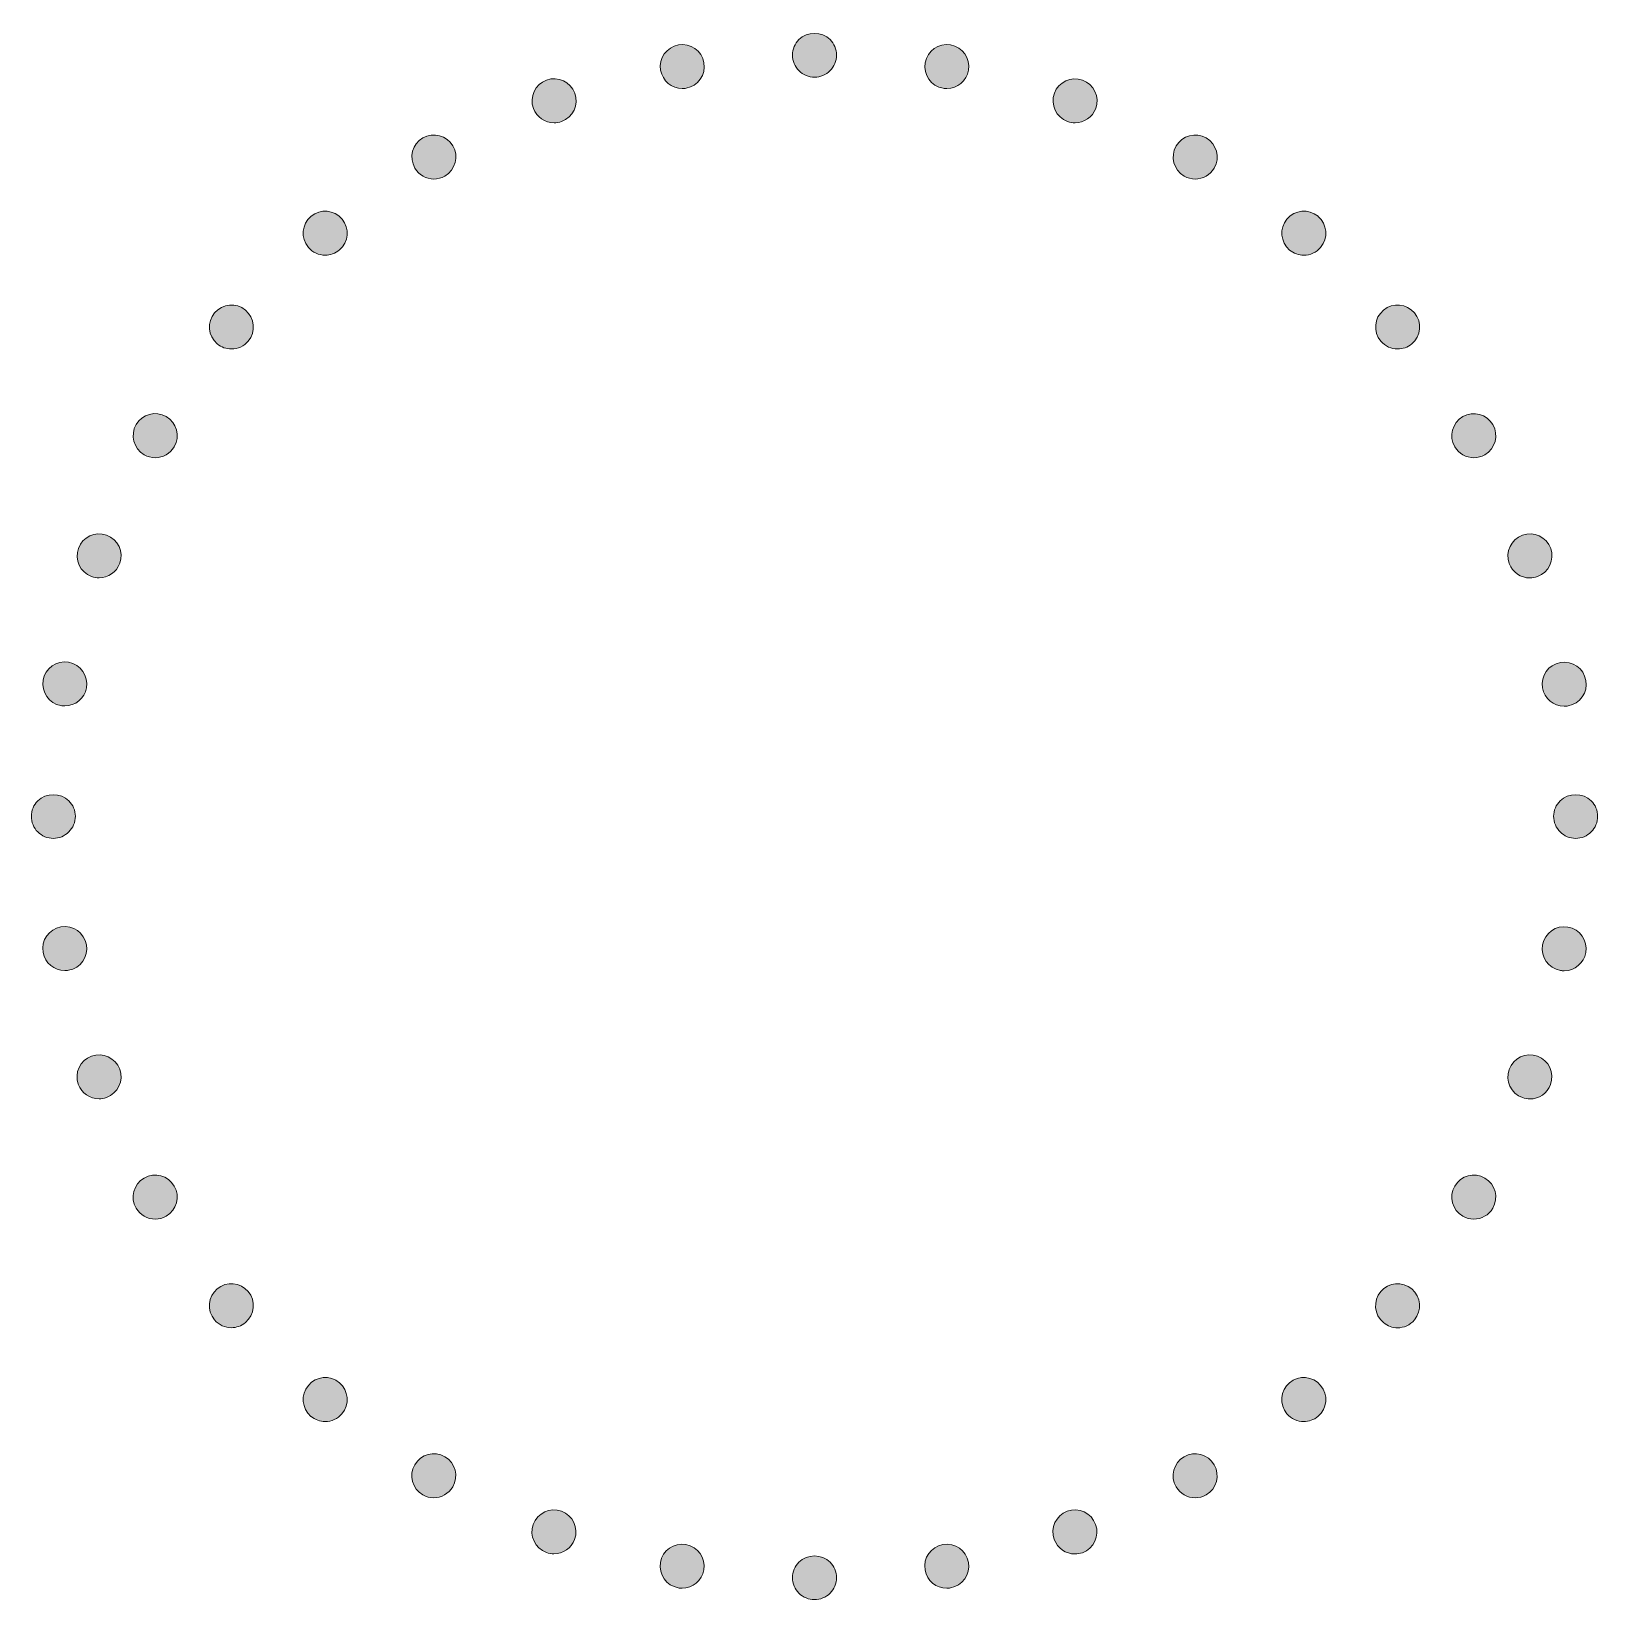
# Model space of a CAD drawing. Header units: inches. Extents: x 123.3 to 173.5, y -130.2 to -80.
import ezdxf

# ---------------------------------------------------------------- set-up
doc = ezdxf.new("R2010")
doc.units = ezdxf.units.IN
doc.header["$MEASUREMENT"] = 0
doc.layers.add('Laag 1', color=7, linetype='Continuous')

msp = doc.modelspace()

# ---------------------------------------------------------------- hatches: boundary and pattern name
at = {"layer": 'Laag 1', "true_color": 0x1d1d1b}
h = msp.add_hatch(color=179, dxfattribs=at)
h.dxf.hatch_style = 2
edge = h.paths.add_edge_path()
edge.add_spline(control_points=[(151.97, -129.3), (151.903, -128.915), (152.16, -128.548), (152.545, -128.482), (152.545, -128.482), (152.545, -128.482), (152.545, -128.482), (152.545, -128.482), (152.545, -128.482), (152.545, -128.482), (152.545, -128.482), (152.545, -128.482), (152.545, -128.482), (152.929, -128.414), (153.293, -128.672), (153.363, -129.057), (153.363, -129.057), (153.363, -129.057), (153.363, -129.057), (153.427, -129.441), (153.172, -129.805), (152.788, -129.871), (152.788, -129.871), (152.788, -129.871), (152.788, -129.871), (152.746, -129.882), (152.707, -129.886), (152.665, -129.886), (152.665, -129.886), (152.665, -129.886), (152.665, -129.886), (152.329, -129.886), (152.03, -129.642), (151.97, -129.3)], knot_values=[0, 0, 0, 0, 1, 1, 1, 2, 2, 2, 3, 3, 3, 4, 4, 4, 5, 5, 5, 6, 6, 6, 7, 7, 7, 8, 8, 8, 9, 9, 9, 10, 10, 10, 11, 11, 11, 11], degree=3, periodic=1)
edge = h.paths.add_edge_path()
edge.add_spline(control_points=[(144.057, -129.871), (143.676, -129.805), (143.418, -129.438), (143.485, -129.053), (143.485, -129.053), (143.485, -129.053), (143.485, -129.053), (143.552, -128.672), (143.919, -128.414), (144.304, -128.482), (144.304, -128.482), (144.304, -128.482), (144.304, -128.482), (144.685, -128.548), (144.942, -128.915), (144.875, -129.296), (144.875, -129.296), (144.875, -129.296), (144.875, -129.296), (144.815, -129.642), (144.519, -129.882), (144.18, -129.882), (144.18, -129.882), (144.18, -129.882), (144.18, -129.882), (144.141, -129.882), (144.099, -129.879), (144.057, -129.871)], knot_values=[0, 0, 0, 0, 1, 1, 1, 2, 2, 2, 3, 3, 3, 4, 4, 4, 5, 5, 5, 6, 6, 6, 7, 7, 7, 8, 8, 8, 9, 9, 9, 9], degree=3, periodic=1)
edge = h.paths.add_edge_path()
edge.add_spline(control_points=[(156.115, -128.319), (155.98, -127.952), (156.168, -127.55), (156.534, -127.416), (156.534, -127.416), (156.534, -127.416), (156.534, -127.416), (156.901, -127.282), (157.307, -127.469), (157.441, -127.836), (157.441, -127.836), (157.441, -127.836), (157.441, -127.836), (157.575, -128.203), (157.385, -128.609), (157.018, -128.743), (157.018, -128.743), (157.018, -128.743), (157.018, -128.743), (156.94, -128.771), (156.859, -128.785), (156.778, -128.785), (156.778, -128.785), (156.778, -128.785), (156.778, -128.785), (156.489, -128.785), (156.217, -128.605), (156.115, -128.319)], knot_values=[0, 0, 0, 0, 1, 1, 1, 2, 2, 2, 3, 3, 3, 4, 4, 4, 5, 5, 5, 6, 6, 6, 7, 7, 7, 8, 8, 8, 9, 9, 9, 9], degree=3, periodic=1)
edge = h.paths.add_edge_path()
edge.add_spline(control_points=[(139.827, -128.739), (139.827, -128.739), (139.827, -128.739), (139.827, -128.739), (139.463, -128.605), (139.273, -128.203), (139.407, -127.836), (139.407, -127.836), (139.407, -127.836), (139.407, -127.836), (139.541, -127.469), (139.947, -127.282), (140.31, -127.416), (140.31, -127.416), (140.31, -127.416), (140.31, -127.416), (140.677, -127.547), (140.868, -127.952), (140.734, -128.319), (140.734, -128.319), (140.734, -128.319), (140.734, -128.319), (140.628, -128.605), (140.36, -128.781), (140.07, -128.781), (140.07, -128.781), (140.07, -128.781), (140.07, -128.781), (139.989, -128.781), (139.908, -128.771), (139.827, -128.739)], knot_values=[0, 0, 0, 0, 1, 1, 1, 2, 2, 2, 3, 3, 3, 4, 4, 4, 5, 5, 5, 6, 6, 6, 7, 7, 7, 8, 8, 8, 9, 9, 9, 10, 10, 10, 10], degree=3, periodic=1)
edge = h.paths.add_edge_path()
edge.add_spline(control_points=[(160.023, -126.63), (159.826, -126.294), (159.942, -125.861), (160.281, -125.666), (160.281, -125.666), (160.281, -125.666), (160.281, -125.666), (160.616, -125.472), (161.05, -125.589), (161.244, -125.924), (161.244, -125.924), (161.244, -125.924), (161.244, -125.924), (161.438, -126.263), (161.325, -126.693), (160.987, -126.887), (160.987, -126.887), (160.987, -126.891), (160.987, -126.891), (160.874, -126.954), (160.754, -126.982), (160.634, -126.982), (160.634, -126.982), (160.634, -126.982), (160.634, -126.982), (160.39, -126.982), (160.154, -126.855), (160.023, -126.63)], knot_values=[0, 0, 0, 0, 1, 1, 1, 2, 2, 2, 3, 3, 3, 4, 4, 4, 5, 5, 5, 6, 6, 6, 7, 7, 7, 8, 8, 8, 9, 9, 9, 9], degree=3, periodic=1)
edge = h.paths.add_edge_path()
edge.add_spline(control_points=[(135.862, -126.887), (135.862, -126.887), (135.862, -126.887), (135.862, -126.887), (135.527, -126.693), (135.41, -126.259), (135.604, -125.924), (135.604, -125.924), (135.604, -125.924), (135.604, -125.924), (135.802, -125.585), (136.232, -125.472), (136.571, -125.666), (136.571, -125.666), (136.571, -125.666), (136.571, -125.666), (136.906, -125.861), (137.022, -126.294), (136.825, -126.63), (136.825, -126.63), (136.825, -126.63), (136.825, -126.63), (136.694, -126.855), (136.458, -126.982), (136.214, -126.982), (136.214, -126.982), (136.214, -126.982), (136.214, -126.982), (136.095, -126.982), (135.975, -126.951), (135.862, -126.887)], knot_values=[0, 0, 0, 0, 1, 1, 1, 2, 2, 2, 3, 3, 3, 4, 4, 4, 5, 5, 5, 6, 6, 6, 7, 7, 7, 8, 8, 8, 9, 9, 9, 10, 10, 10, 10], degree=3, periodic=1)
edge = h.paths.add_edge_path()
edge.add_spline(control_points=[(163.576, -124.287), (163.325, -123.991), (163.364, -123.543), (163.664, -123.296), (163.664, -123.296), (163.664, -123.296), (163.664, -123.296), (163.664, -123.296), (163.664, -123.296), (163.664, -123.292), (163.664, -123.292), (163.664, -123.292), (163.664, -123.292), (163.96, -123.042), (164.405, -123.08), (164.659, -123.38), (164.659, -123.38), (164.659, -123.38), (164.659, -123.38), (164.909, -123.68), (164.871, -124.125), (164.571, -124.375), (164.571, -124.375), (164.571, -124.375), (164.571, -124.375), (164.44, -124.485), (164.278, -124.541), (164.116, -124.541), (164.116, -124.541), (164.116, -124.541), (164.116, -124.541), (163.915, -124.541), (163.717, -124.453), (163.576, -124.287)], knot_values=[0, 0, 0, 0, 1, 1, 1, 2, 2, 2, 3, 3, 3, 4, 4, 4, 5, 5, 5, 6, 6, 6, 7, 7, 7, 8, 8, 8, 9, 9, 9, 10, 10, 10, 11, 11, 11, 11], degree=3, periodic=1)
edge = h.paths.add_edge_path()
edge.add_spline(control_points=[(132.281, -124.372), (132.281, -124.372), (132.278, -124.372), (132.278, -124.372), (131.981, -124.121), (131.942, -123.677), (132.193, -123.38), (132.193, -123.38), (132.193, -123.38), (132.193, -123.38), (132.443, -123.08), (132.888, -123.042), (133.188, -123.292), (133.188, -123.292), (133.188, -123.292), (133.188, -123.292), (133.484, -123.543), (133.523, -123.987), (133.272, -124.287), (133.272, -124.287), (133.272, -124.287), (133.272, -124.287), (133.135, -124.453), (132.934, -124.538), (132.733, -124.538), (132.733, -124.538), (132.733, -124.538), (132.733, -124.538), (132.574, -124.538), (132.412, -124.485), (132.281, -124.372)], knot_values=[0, 0, 0, 0, 1, 1, 1, 2, 2, 2, 3, 3, 3, 4, 4, 4, 5, 5, 5, 6, 6, 6, 7, 7, 7, 8, 8, 8, 9, 9, 9, 10, 10, 10, 10], degree=3, periodic=1)
edge = h.paths.add_edge_path()
edge.add_spline(control_points=[(166.673, -121.366), (166.373, -121.116), (166.335, -120.667), (166.585, -120.371), (166.585, -120.371), (166.585, -120.371), (166.585, -120.371), (166.836, -120.071), (167.28, -120.036), (167.58, -120.286), (167.58, -120.286), (167.58, -120.286), (167.58, -120.286), (167.876, -120.537), (167.919, -120.982), (167.665, -121.278), (167.665, -121.278), (167.665, -121.278), (167.665, -121.278), (167.527, -121.447), (167.326, -121.532), (167.125, -121.532), (167.125, -121.532), (167.125, -121.532), (167.125, -121.532), (166.966, -121.532), (166.804, -121.475), (166.673, -121.366)], knot_values=[0, 0, 0, 0, 1, 1, 1, 2, 2, 2, 3, 3, 3, 4, 4, 4, 5, 5, 5, 6, 6, 6, 7, 7, 7, 8, 8, 8, 9, 9, 9, 9], degree=3, periodic=1)
edge = h.paths.add_edge_path()
edge.add_spline(control_points=[(129.184, -121.278), (129.184, -121.278), (129.184, -121.278), (129.184, -121.278), (128.933, -120.978), (128.972, -120.533), (129.272, -120.283), (129.272, -120.283), (129.272, -120.283), (129.272, -120.283), (129.568, -120.033), (130.013, -120.071), (130.263, -120.371), (130.263, -120.371), (130.263, -120.371), (130.263, -120.371), (130.263, -120.371), (130.263, -120.371), (130.263, -120.371), (130.263, -120.371), (130.263, -120.371), (130.263, -120.371), (130.514, -120.667), (130.475, -121.112), (130.178, -121.363), (130.178, -121.363), (130.178, -121.363), (130.178, -121.363), (130.044, -121.475), (129.886, -121.528), (129.723, -121.528), (129.723, -121.528), (129.723, -121.528), (129.723, -121.528), (129.522, -121.528), (129.325, -121.444), (129.184, -121.278)], knot_values=[0, 0, 0, 0, 1, 1, 1, 2, 2, 2, 3, 3, 3, 4, 4, 4, 5, 5, 5, 6, 6, 6, 7, 7, 7, 8, 8, 8, 9, 9, 9, 10, 10, 10, 11, 11, 11, 12, 12, 12, 12], degree=3, periodic=1)
edge = h.paths.add_edge_path()
edge.add_spline(control_points=[(169.217, -117.951), (168.878, -117.757), (168.765, -117.327), (168.959, -116.988), (168.959, -116.988), (168.959, -116.988), (168.959, -116.988), (169.153, -116.649), (169.584, -116.536), (169.922, -116.73), (169.922, -116.73), (169.922, -116.73), (169.922, -116.73), (170.261, -116.928), (170.374, -117.358), (170.18, -117.697), (170.18, -117.697), (170.18, -117.697), (170.18, -117.697), (170.05, -117.923), (169.813, -118.046), (169.57, -118.046), (169.57, -118.046), (169.57, -118.046), (169.57, -118.046), (169.45, -118.046), (169.326, -118.018), (169.217, -117.951)], knot_values=[0, 0, 0, 0, 1, 1, 1, 2, 2, 2, 3, 3, 3, 4, 4, 4, 5, 5, 5, 6, 6, 6, 7, 7, 7, 8, 8, 8, 9, 9, 9, 9], degree=3, periodic=1)
edge = h.paths.add_edge_path()
edge.add_spline(control_points=[(126.668, -117.694), (126.474, -117.355), (126.591, -116.925), (126.926, -116.73), (126.926, -116.73), (126.926, -116.73), (126.926, -116.73), (127.265, -116.533), (127.695, -116.649), (127.892, -116.988), (127.892, -116.988), (127.892, -116.988), (127.892, -116.988), (128.086, -117.323), (127.97, -117.754), (127.635, -117.951), (127.635, -117.951), (127.635, -117.951), (127.635, -117.951), (127.522, -118.015), (127.402, -118.046), (127.282, -118.046), (127.282, -118.046), (127.282, -118.046), (127.282, -118.046), (127.039, -118.046), (126.799, -117.919), (126.668, -117.694)], knot_values=[0, 0, 0, 0, 1, 1, 1, 2, 2, 2, 3, 3, 3, 4, 4, 4, 5, 5, 5, 6, 6, 6, 7, 7, 7, 8, 8, 8, 9, 9, 9, 9], degree=3, periodic=1)
edge = h.paths.add_edge_path()
edge.add_spline(control_points=[(171.129, -114.152), (170.762, -114.018), (170.575, -113.612), (170.709, -113.245), (170.709, -113.245), (170.709, -113.245), (170.709, -113.245), (170.84, -112.882), (171.245, -112.691), (171.612, -112.825), (171.612, -112.825), (171.612, -112.825), (171.612, -112.825), (171.979, -112.959), (172.166, -113.361), (172.032, -113.728), (172.032, -113.728), (172.032, -113.728), (172.032, -113.728), (171.93, -114.018), (171.658, -114.194), (171.372, -114.194), (171.372, -114.194), (171.372, -114.194), (171.372, -114.194), (171.291, -114.194), (171.21, -114.18), (171.129, -114.152)], knot_values=[0, 0, 0, 0, 1, 1, 1, 2, 2, 2, 3, 3, 3, 4, 4, 4, 5, 5, 5, 6, 6, 6, 7, 7, 7, 8, 8, 8, 9, 9, 9, 9], degree=3, periodic=1)
edge = h.paths.add_edge_path()
edge.add_spline(control_points=[(124.816, -113.725), (124.682, -113.358), (124.873, -112.952), (125.24, -112.822), (125.24, -112.822), (125.24, -112.822), (125.24, -112.822), (125.603, -112.688), (126.009, -112.878), (126.143, -113.242), (126.143, -113.242), (126.143, -113.242), (126.143, -113.242), (126.277, -113.608), (126.086, -114.014), (125.719, -114.148), (125.719, -114.148), (125.719, -114.148), (125.719, -114.148), (125.642, -114.177), (125.561, -114.191), (125.48, -114.191), (125.48, -114.191), (125.48, -114.191), (125.48, -114.191), (125.19, -114.191), (124.922, -114.011), (124.816, -113.725)], knot_values=[0, 0, 0, 0, 1, 1, 1, 2, 2, 2, 3, 3, 3, 4, 4, 4, 5, 5, 5, 6, 6, 6, 7, 7, 7, 8, 8, 8, 9, 9, 9, 9], degree=3, periodic=1)
edge = h.paths.add_edge_path()
edge.add_spline(control_points=[(172.35, -110.074), (171.965, -110.007), (171.707, -109.64), (171.775, -109.255), (171.775, -109.255), (171.775, -109.255), (171.775, -109.255), (171.775, -109.255), (171.775, -109.255), (171.775, -109.255), (171.775, -109.255), (171.775, -109.255), (171.775, -109.255), (171.841, -108.871), (172.208, -108.613), (172.589, -108.684), (172.589, -108.684), (172.589, -108.684), (172.589, -108.684), (172.974, -108.751), (173.231, -109.114), (173.164, -109.498), (173.164, -109.498), (173.164, -109.498), (173.164, -109.498), (173.104, -109.841), (172.805, -110.084), (172.469, -110.084), (172.469, -110.084), (172.469, -110.084), (172.469, -110.084), (172.431, -110.084), (172.388, -110.081), (172.35, -110.074)], knot_values=[0, 0, 0, 0, 1, 1, 1, 2, 2, 2, 3, 3, 3, 4, 4, 4, 5, 5, 5, 6, 6, 6, 7, 7, 7, 8, 8, 8, 9, 9, 9, 10, 10, 10, 11, 11, 11, 11], degree=3, periodic=1)
edge = h.paths.add_edge_path()
edge.add_spline(control_points=[(123.684, -109.495), (123.684, -109.495), (123.687, -109.495), (123.687, -109.495), (123.617, -109.111), (123.874, -108.747), (124.259, -108.677), (124.259, -108.677), (124.259, -108.677), (124.259, -108.677), (124.643, -108.61), (125.007, -108.867), (125.077, -109.252), (125.077, -109.252), (125.077, -109.252), (125.077, -109.252), (125.077, -109.252), (125.077, -109.252), (125.077, -109.252), (125.077, -109.252), (125.077, -109.252), (125.077, -109.252), (125.144, -109.636), (124.887, -110), (124.502, -110.067), (124.502, -110.067), (124.502, -110.067), (124.502, -110.067), (124.46, -110.074), (124.421, -110.077), (124.379, -110.077), (124.379, -110.077), (124.379, -110.077), (124.379, -110.077), (124.044, -110.077), (123.747, -109.837), (123.684, -109.495)], knot_values=[0, 0, 0, 0, 1, 1, 1, 2, 2, 2, 3, 3, 3, 4, 4, 4, 5, 5, 5, 6, 6, 6, 7, 7, 7, 8, 8, 8, 9, 9, 9, 10, 10, 10, 11, 11, 11, 12, 12, 12, 12], degree=3, periodic=1)
edge = h.paths.add_edge_path()
edge.add_spline(control_points=[(171.775, -101.014), (171.775, -101.014), (171.775, -101.014), (171.775, -101.014), (171.775, -101.014), (171.775, -101.014), (171.775, -101.014), (171.707, -100.63), (171.965, -100.266), (172.35, -100.199), (172.35, -100.199), (172.35, -100.199), (172.35, -100.199), (172.734, -100.129), (173.097, -100.386), (173.164, -100.771), (173.164, -100.771), (173.168, -100.771), (173.168, -100.771), (173.231, -101.155), (172.978, -101.522), (172.593, -101.589), (172.593, -101.589), (172.593, -101.589), (172.593, -101.589), (172.551, -101.596), (172.508, -101.6), (172.469, -101.6), (172.469, -101.6), (172.469, -101.6), (172.469, -101.6), (172.134, -101.6), (171.834, -101.357), (171.775, -101.014)], knot_values=[0, 0, 0, 0, 1, 1, 1, 2, 2, 2, 3, 3, 3, 4, 4, 4, 5, 5, 5, 6, 6, 6, 7, 7, 7, 8, 8, 8, 9, 9, 9, 10, 10, 10, 11, 11, 11, 11], degree=3, periodic=1)
edge = h.paths.add_edge_path()
edge.add_spline(control_points=[(124.259, -101.582), (123.874, -101.515), (123.62, -101.148), (123.687, -100.767), (123.687, -100.767), (123.687, -100.767), (123.687, -100.767), (123.754, -100.383), (124.121, -100.125), (124.502, -100.192), (124.502, -100.192), (124.502, -100.192), (124.502, -100.192), (124.887, -100.259), (125.144, -100.626), (125.077, -101.011), (125.077, -101.011), (125.077, -101.011), (125.077, -101.011), (125.017, -101.353), (124.717, -101.593), (124.382, -101.593), (124.382, -101.593), (124.382, -101.593), (124.382, -101.593), (124.343, -101.593), (124.301, -101.589), (124.259, -101.582)], knot_values=[0, 0, 0, 0, 1, 1, 1, 2, 2, 2, 3, 3, 3, 4, 4, 4, 5, 5, 5, 6, 6, 6, 7, 7, 7, 8, 8, 8, 9, 9, 9, 9], degree=3, periodic=1)
edge = h.paths.add_edge_path()
edge.add_spline(control_points=[(170.709, -97.024), (170.709, -97.024), (170.709, -97.024), (170.709, -97.024), (170.709, -97.024), (170.709, -97.024), (170.709, -97.024), (170.575, -96.658), (170.765, -96.252), (171.129, -96.118), (171.129, -96.118), (171.129, -96.118), (171.129, -96.118), (171.496, -95.984), (171.902, -96.174), (172.036, -96.541), (172.036, -96.541), (172.036, -96.541), (172.036, -96.541), (172.166, -96.908), (171.979, -97.31), (171.612, -97.444), (171.612, -97.444), (171.612, -97.444), (171.612, -97.444), (171.535, -97.473), (171.453, -97.487), (171.372, -97.487), (171.372, -97.487), (171.372, -97.487), (171.372, -97.487), (171.083, -97.487), (170.811, -97.31), (170.709, -97.024)], knot_values=[0, 0, 0, 0, 1, 1, 1, 2, 2, 2, 3, 3, 3, 4, 4, 4, 5, 5, 5, 6, 6, 6, 7, 7, 7, 8, 8, 8, 9, 9, 9, 10, 10, 10, 11, 11, 11, 11], degree=3, periodic=1)
edge = h.paths.add_edge_path()
edge.add_spline(control_points=[(125.24, -97.441), (124.873, -97.307), (124.686, -96.901), (124.82, -96.538), (124.82, -96.538), (124.82, -96.538), (124.82, -96.538), (124.95, -96.171), (125.356, -95.98), (125.723, -96.114), (125.723, -96.114), (125.723, -96.114), (125.723, -96.114), (126.09, -96.248), (126.277, -96.654), (126.146, -97.017), (126.146, -97.017), (126.146, -97.017), (126.146, -97.017), (126.04, -97.307), (125.769, -97.483), (125.48, -97.483), (125.48, -97.483), (125.48, -97.483), (125.48, -97.483), (125.402, -97.483), (125.321, -97.469), (125.24, -97.441)], knot_values=[0, 0, 0, 0, 1, 1, 1, 2, 2, 2, 3, 3, 3, 4, 4, 4, 5, 5, 5, 6, 6, 6, 7, 7, 7, 8, 8, 8, 9, 9, 9, 9], degree=3, periodic=1)
edge = h.paths.add_edge_path()
edge.add_spline(control_points=[(168.959, -93.278), (168.765, -92.943), (168.882, -92.509), (169.217, -92.315), (169.217, -92.315), (169.217, -92.315), (169.217, -92.315), (169.556, -92.121), (169.986, -92.234), (170.18, -92.572), (170.18, -92.572), (170.18, -92.572), (170.18, -92.572), (170.378, -92.911), (170.261, -93.341), (169.922, -93.535), (169.922, -93.535), (169.922, -93.535), (169.922, -93.535), (169.813, -93.602), (169.693, -93.631), (169.573, -93.631), (169.573, -93.631), (169.573, -93.631), (169.573, -93.631), (169.326, -93.631), (169.09, -93.504), (168.959, -93.278)], knot_values=[0, 0, 0, 0, 1, 1, 1, 2, 2, 2, 3, 3, 3, 4, 4, 4, 5, 5, 5, 6, 6, 6, 7, 7, 7, 8, 8, 8, 9, 9, 9, 9], degree=3, periodic=1)
edge = h.paths.add_edge_path()
edge.add_spline(control_points=[(126.929, -93.535), (126.591, -93.338), (126.474, -92.907), (126.672, -92.569), (126.672, -92.569), (126.672, -92.569), (126.672, -92.569), (126.866, -92.234), (127.3, -92.117), (127.635, -92.311), (127.635, -92.311), (127.635, -92.311), (127.635, -92.311), (127.974, -92.509), (128.086, -92.939), (127.892, -93.278), (127.892, -93.278), (127.892, -93.278), (127.892, -93.278), (127.892, -93.278), (127.892, -93.278), (127.892, -93.278), (127.892, -93.278), (127.892, -93.278), (127.892, -93.278), (127.762, -93.504), (127.526, -93.631), (127.282, -93.631), (127.282, -93.631), (127.282, -93.631), (127.282, -93.631), (127.162, -93.631), (127.039, -93.599), (126.929, -93.535)], knot_values=[0, 0, 0, 0, 1, 1, 1, 2, 2, 2, 3, 3, 3, 4, 4, 4, 5, 5, 5, 6, 6, 6, 7, 7, 7, 8, 8, 8, 9, 9, 9, 10, 10, 10, 11, 11, 11, 11], degree=3, periodic=1)
edge = h.paths.add_edge_path()
edge.add_spline(control_points=[(166.589, -89.895), (166.589, -89.895), (166.589, -89.895), (166.589, -89.895), (166.589, -89.895), (166.589, -89.895), (166.589, -89.895), (166.335, -89.595), (166.373, -89.15), (166.673, -88.9), (166.673, -88.9), (166.673, -88.9), (166.673, -88.9), (166.973, -88.649), (167.418, -88.688), (167.668, -88.988), (167.668, -88.988), (167.668, -88.988), (167.668, -88.988), (167.919, -89.285), (167.88, -89.732), (167.58, -89.983), (167.58, -89.983), (167.58, -89.983), (167.58, -89.983), (167.45, -90.092), (167.287, -90.145), (167.128, -90.145), (167.128, -90.145), (167.128, -90.145), (167.128, -90.145), (166.927, -90.145), (166.726, -90.061), (166.589, -89.895)], knot_values=[0, 0, 0, 0, 1, 1, 1, 2, 2, 2, 3, 3, 3, 4, 4, 4, 5, 5, 5, 6, 6, 6, 7, 7, 7, 8, 8, 8, 9, 9, 9, 10, 10, 10, 11, 11, 11, 11], degree=3, periodic=1)
edge = h.paths.add_edge_path()
edge.add_spline(control_points=[(129.272, -89.979), (128.972, -89.729), (128.933, -89.285), (129.187, -88.985), (129.187, -88.985), (129.187, -88.985), (129.187, -88.985), (129.434, -88.688), (129.882, -88.649), (130.178, -88.9), (130.178, -88.9), (130.178, -88.9), (130.178, -88.9), (130.478, -89.15), (130.517, -89.595), (130.267, -89.895), (130.267, -89.895), (130.267, -89.895), (130.267, -89.895), (130.126, -90.061), (129.928, -90.145), (129.727, -90.145), (129.727, -90.145), (129.727, -90.145), (129.727, -90.145), (129.565, -90.145), (129.402, -90.092), (129.272, -89.979)], knot_values=[0, 0, 0, 0, 1, 1, 1, 2, 2, 2, 3, 3, 3, 4, 4, 4, 5, 5, 5, 6, 6, 6, 7, 7, 7, 8, 8, 8, 9, 9, 9, 9], degree=3, periodic=1)
edge = h.paths.add_edge_path()
edge.add_spline(control_points=[(163.664, -86.974), (163.664, -86.974), (163.664, -86.974), (163.664, -86.974), (163.664, -86.974), (163.664, -86.974), (163.664, -86.974), (163.368, -86.723), (163.329, -86.279), (163.579, -85.979), (163.579, -85.979), (163.579, -85.979), (163.579, -85.979), (163.83, -85.679), (164.275, -85.64), (164.574, -85.891), (164.574, -85.891), (164.574, -85.894), (164.574, -85.894), (164.871, -86.141), (164.909, -86.589), (164.659, -86.886), (164.659, -86.886), (164.659, -86.886), (164.659, -86.886), (164.518, -87.051), (164.32, -87.14), (164.119, -87.14), (164.119, -87.14), (164.119, -87.14), (164.119, -87.14), (163.957, -87.14), (163.798, -87.083), (163.664, -86.974)], knot_values=[0, 0, 0, 0, 1, 1, 1, 2, 2, 2, 3, 3, 3, 4, 4, 4, 5, 5, 5, 6, 6, 6, 7, 7, 7, 8, 8, 8, 9, 9, 9, 10, 10, 10, 11, 11, 11, 11], degree=3, periodic=1)
edge = h.paths.add_edge_path()
edge.add_spline(control_points=[(132.193, -86.886), (131.942, -86.586), (131.981, -86.141), (132.281, -85.891), (132.281, -85.891), (132.281, -85.891), (132.281, -85.891), (132.577, -85.64), (133.025, -85.679), (133.276, -85.979), (133.276, -85.979), (133.276, -85.979), (133.276, -85.979), (133.526, -86.275), (133.487, -86.72), (133.188, -86.97), (133.188, -86.97), (133.188, -86.97), (133.188, -86.97), (133.057, -87.083), (132.895, -87.136), (132.736, -87.136), (132.736, -87.136), (132.736, -87.136), (132.736, -87.136), (132.535, -87.136), (132.334, -87.051), (132.193, -86.886)], knot_values=[0, 0, 0, 0, 1, 1, 1, 2, 2, 2, 3, 3, 3, 4, 4, 4, 5, 5, 5, 6, 6, 6, 7, 7, 7, 8, 8, 8, 9, 9, 9, 9], degree=3, periodic=1)
edge = h.paths.add_edge_path()
edge.add_spline(control_points=[(160.281, -84.6), (159.946, -84.406), (159.829, -83.972), (160.023, -83.636), (160.023, -83.636), (160.023, -83.636), (160.023, -83.636), (160.221, -83.298), (160.651, -83.181), (160.99, -83.379), (160.99, -83.379), (160.99, -83.379), (160.99, -83.379), (161.325, -83.573), (161.442, -84.003), (161.248, -84.342), (161.248, -84.342), (161.248, -84.342), (161.248, -84.342), (161.114, -84.568), (160.877, -84.695), (160.634, -84.695), (160.634, -84.695), (160.634, -84.695), (160.634, -84.695), (160.514, -84.695), (160.394, -84.663), (160.281, -84.6)], knot_values=[0, 0, 0, 0, 1, 1, 1, 2, 2, 2, 3, 3, 3, 4, 4, 4, 5, 5, 5, 6, 6, 6, 7, 7, 7, 8, 8, 8, 9, 9, 9, 9], degree=3, periodic=1)
edge = h.paths.add_edge_path()
edge.add_spline(control_points=[(135.608, -84.342), (135.414, -84.003), (135.527, -83.573), (135.865, -83.376), (135.865, -83.376), (135.865, -83.379), (135.865, -83.379), (136.2, -83.181), (136.634, -83.298), (136.828, -83.633), (136.828, -83.633), (136.828, -83.633), (136.828, -83.633), (137.026, -83.972), (136.909, -84.402), (136.571, -84.6), (136.571, -84.6), (136.571, -84.6), (136.571, -84.6), (136.461, -84.663), (136.338, -84.695), (136.218, -84.695), (136.218, -84.695), (136.218, -84.695), (136.218, -84.695), (135.975, -84.695), (135.738, -84.568), (135.608, -84.342)], knot_values=[0, 0, 0, 0, 1, 1, 1, 2, 2, 2, 3, 3, 3, 4, 4, 4, 5, 5, 5, 6, 6, 6, 7, 7, 7, 8, 8, 8, 9, 9, 9, 9], degree=3, periodic=1)
edge = h.paths.add_edge_path()
edge.add_spline(control_points=[(156.538, -82.85), (156.538, -82.85), (156.538, -82.85), (156.538, -82.85), (156.538, -82.85), (156.538, -82.85), (156.538, -82.85), (156.175, -82.716), (155.984, -82.314), (156.118, -81.947), (156.118, -81.947), (156.118, -81.947), (156.118, -81.947), (156.252, -81.58), (156.658, -81.393), (157.021, -81.523), (157.021, -81.523), (157.021, -81.523), (157.021, -81.523), (157.388, -81.657), (157.579, -82.063), (157.445, -82.43), (157.445, -82.43), (157.445, -82.43), (157.445, -82.43), (157.339, -82.716), (157.067, -82.896), (156.781, -82.896), (156.781, -82.896), (156.781, -82.896), (156.781, -82.896), (156.7, -82.896), (156.619, -82.881), (156.538, -82.85)], knot_values=[0, 0, 0, 0, 1, 1, 1, 2, 2, 2, 3, 3, 3, 4, 4, 4, 5, 5, 5, 6, 6, 6, 7, 7, 7, 8, 8, 8, 9, 9, 9, 10, 10, 10, 11, 11, 11, 11], degree=3, periodic=1)
edge = h.paths.add_edge_path()
edge.add_spline(control_points=[(139.411, -82.43), (139.277, -82.063), (139.467, -81.657), (139.834, -81.523), (139.834, -81.523), (139.834, -81.523), (139.834, -81.523), (140.197, -81.389), (140.603, -81.58), (140.737, -81.947), (140.737, -81.947), (140.737, -81.947), (140.737, -81.947), (140.871, -82.31), (140.681, -82.716), (140.317, -82.85), (140.317, -82.85), (140.317, -82.85), (140.317, -82.85), (140.236, -82.878), (140.155, -82.892), (140.074, -82.892), (140.074, -82.892), (140.074, -82.892), (140.074, -82.892), (139.785, -82.892), (139.517, -82.716), (139.411, -82.43)], knot_values=[0, 0, 0, 0, 1, 1, 1, 2, 2, 2, 3, 3, 3, 4, 4, 4, 5, 5, 5, 6, 6, 6, 7, 7, 7, 8, 8, 8, 9, 9, 9, 9], degree=3, periodic=1)
edge = h.paths.add_edge_path()
edge.add_spline(control_points=[(152.548, -81.784), (152.548, -81.784), (152.548, -81.784), (152.548, -81.784), (152.548, -81.784), (152.548, -81.784), (152.548, -81.784), (152.164, -81.717), (151.909, -81.35), (151.977, -80.966), (151.977, -80.966), (151.977, -80.966), (151.977, -80.966), (152.044, -80.581), (152.407, -80.327), (152.791, -80.394), (152.791, -80.394), (152.791, -80.394), (152.791, -80.394), (153.176, -80.461), (153.434, -80.828), (153.367, -81.209), (153.367, -81.209), (153.367, -81.209), (153.367, -81.209), (153.306, -81.552), (153.007, -81.795), (152.671, -81.795), (152.671, -81.795), (152.671, -81.795), (152.671, -81.795), (152.633, -81.795), (152.591, -81.791), (152.548, -81.784)], knot_values=[0, 0, 0, 0, 1, 1, 1, 2, 2, 2, 3, 3, 3, 4, 4, 4, 5, 5, 5, 6, 6, 6, 7, 7, 7, 8, 8, 8, 9, 9, 9, 10, 10, 10, 11, 11, 11, 11], degree=3, periodic=1)
edge = h.paths.add_edge_path()
edge.add_spline(control_points=[(143.492, -81.209), (143.425, -80.825), (143.679, -80.461), (144.064, -80.394), (144.064, -80.394), (144.064, -80.394), (144.064, -80.394), (144.448, -80.327), (144.815, -80.581), (144.882, -80.966), (144.882, -80.966), (144.882, -80.966), (144.882, -80.966), (144.946, -81.35), (144.692, -81.717), (144.307, -81.781), (144.307, -81.781), (144.307, -81.781), (144.307, -81.781), (144.307, -81.781), (144.307, -81.781), (144.307, -81.784), (144.307, -81.784), (144.307, -81.784), (144.307, -81.784), (144.265, -81.791), (144.226, -81.795), (144.187, -81.795), (144.187, -81.795), (144.187, -81.795), (144.187, -81.795), (143.849, -81.795), (143.552, -81.552), (143.492, -81.209)], knot_values=[0, 0, 0, 0, 1, 1, 1, 2, 2, 2, 3, 3, 3, 4, 4, 4, 5, 5, 5, 6, 6, 6, 7, 7, 7, 8, 8, 8, 9, 9, 9, 10, 10, 10, 11, 11, 11, 11], degree=3, periodic=1)
h = msp.add_hatch(color=179, dxfattribs=at)
h.dxf.hatch_style = 2
edge = h.paths.add_edge_path()
edge.add_spline(control_points=[(148.428, -81.428), (148.241, -81.428), (148.057, -81.35), (147.927, -81.22), (147.796, -81.089), (147.722, -80.906), (147.722, -80.723), (147.722, -80.536), (147.796, -80.352), (147.927, -80.222), (148.188, -79.961), (148.664, -79.961), (148.925, -80.222), (149.056, -80.352), (149.13, -80.536), (149.13, -80.723), (149.13, -80.906), (149.056, -81.089), (148.925, -81.22), (148.795, -81.35), (148.611, -81.428), (148.428, -81.428)], knot_values=[0, 0, 0, 0, 1, 1, 1, 2, 2, 2, 3, 3, 3, 4, 4, 4, 5, 5, 5, 6, 6, 6, 7, 7, 7, 7], degree=3, periodic=1)
h = msp.add_hatch(color=179, dxfattribs=at)
h.dxf.hatch_style = 2
edge = h.paths.add_edge_path()
edge.add_spline(control_points=[(124.016, -105.837), (123.828, -105.837), (123.649, -105.763), (123.514, -105.632), (123.384, -105.502), (123.31, -105.318), (123.31, -105.131), (123.31, -104.948), (123.384, -104.764), (123.514, -104.634), (123.776, -104.373), (124.252, -104.373), (124.513, -104.634), (124.643, -104.764), (124.721, -104.948), (124.721, -105.131), (124.721, -105.318), (124.643, -105.498), (124.513, -105.632), (124.379, -105.763), (124.199, -105.837), (124.016, -105.837)], knot_values=[0, 0, 0, 0, 1, 1, 1, 2, 2, 2, 3, 3, 3, 4, 4, 4, 5, 5, 5, 6, 6, 6, 7, 7, 7, 7], degree=3, periodic=1)
h = msp.add_hatch(color=179, dxfattribs=at)
h.dxf.hatch_style = 2
edge = h.paths.add_edge_path()
edge.add_spline(control_points=[(172.836, -105.837), (172.653, -105.837), (172.469, -105.763), (172.339, -105.632), (172.208, -105.502), (172.131, -105.318), (172.131, -105.131), (172.131, -104.948), (172.208, -104.764), (172.339, -104.634), (172.603, -104.373), (173.073, -104.369), (173.337, -104.634), (173.468, -104.764), (173.542, -104.948), (173.542, -105.131), (173.542, -105.318), (173.468, -105.498), (173.337, -105.632), (173.207, -105.763), (173.023, -105.837), (172.836, -105.837)], knot_values=[0, 0, 0, 0, 1, 1, 1, 2, 2, 2, 3, 3, 3, 4, 4, 4, 5, 5, 5, 6, 6, 6, 7, 7, 7, 7], degree=3, periodic=1)
h = msp.add_hatch(color=179, dxfattribs=at)
h.dxf.hatch_style = 2
edge = h.paths.add_edge_path()
edge.add_spline(control_points=[(148.424, -130.249), (148.241, -130.249), (148.057, -130.175), (147.927, -130.044), (147.796, -129.914), (147.719, -129.73), (147.719, -129.543), (147.719, -129.36), (147.796, -129.177), (147.927, -129.046), (148.191, -128.781), (148.664, -128.785), (148.925, -129.046), (149.056, -129.177), (149.13, -129.36), (149.13, -129.543), (149.13, -129.73), (149.056, -129.91), (148.925, -130.044), (148.795, -130.175), (148.611, -130.249), (148.424, -130.249)], knot_values=[0, 0, 0, 0, 1, 1, 1, 2, 2, 2, 3, 3, 3, 4, 4, 4, 5, 5, 5, 6, 6, 6, 7, 7, 7, 7], degree=3, periodic=1)

# ---------------------------------------------------------------- linework, layer by layer
at = {"layer": 'Laag 1', "lineweight": 0}
for points, knots in [([(143.492, -81.209), (143.425, -80.825), (143.679, -80.461), (144.064, -80.394), (144.064, -80.394), (144.064, -80.394), (144.064, -80.394), (144.448, -80.327), (144.815, -80.581), (144.882, -80.966), (144.882, -80.966), (144.882, -80.966), (144.882, -80.966), (144.946, -81.35), (144.692, -81.717), (144.307, -81.781), (144.307, -81.781), (144.307, -81.781), (144.307, -81.781), (144.307, -81.781), (144.307, -81.781), (144.307, -81.784), (144.307, -81.784), (144.307, -81.784), (144.307, -81.784), (144.265, -81.791), (144.226, -81.795), (144.187, -81.795), (144.187, -81.795), (144.187, -81.795), (144.187, -81.795), (143.849, -81.795), (143.552, -81.552), (143.492, -81.209)], [0, 0, 0, 0, 1, 1, 1, 2, 2, 2, 3, 3, 3, 4, 4, 4, 5, 5, 5, 6, 6, 6, 7, 7, 7, 8, 8, 8, 9, 9, 9, 10, 10, 10, 11, 11, 11, 11]), ([(148.428, -81.428), (148.241, -81.428), (148.057, -81.35), (147.927, -81.22), (147.796, -81.089), (147.722, -80.906), (147.722, -80.723), (147.722, -80.536), (147.796, -80.352), (147.927, -80.222), (148.188, -79.961), (148.664, -79.961), (148.925, -80.222), (149.056, -80.352), (149.13, -80.536), (149.13, -80.723), (149.13, -80.906), (149.056, -81.089), (148.925, -81.22), (148.795, -81.35), (148.611, -81.428), (148.428, -81.428)], [0, 0, 0, 0, 1, 1, 1, 2, 2, 2, 3, 3, 3, 4, 4, 4, 5, 5, 5, 6, 6, 6, 7, 7, 7, 7]), ([(152.548, -81.784), (152.548, -81.784), (152.548, -81.784), (152.548, -81.784), (152.548, -81.784), (152.548, -81.784), (152.548, -81.784), (152.164, -81.717), (151.909, -81.35), (151.977, -80.966), (151.977, -80.966), (151.977, -80.966), (151.977, -80.966), (152.044, -80.581), (152.407, -80.327), (152.791, -80.394), (152.791, -80.394), (152.791, -80.394), (152.791, -80.394), (153.176, -80.461), (153.434, -80.828), (153.367, -81.209), (153.367, -81.209), (153.367, -81.209), (153.367, -81.209), (153.306, -81.552), (153.007, -81.795), (152.671, -81.795), (152.671, -81.795), (152.671, -81.795), (152.671, -81.795), (152.633, -81.795), (152.591, -81.791), (152.548, -81.784)], [0, 0, 0, 0, 1, 1, 1, 2, 2, 2, 3, 3, 3, 4, 4, 4, 5, 5, 5, 6, 6, 6, 7, 7, 7, 8, 8, 8, 9, 9, 9, 10, 10, 10, 11, 11, 11, 11]), ([(139.411, -82.43), (139.277, -82.063), (139.467, -81.657), (139.834, -81.523), (139.834, -81.523), (139.834, -81.523), (139.834, -81.523), (140.197, -81.389), (140.603, -81.58), (140.737, -81.947), (140.737, -81.947), (140.737, -81.947), (140.737, -81.947), (140.871, -82.31), (140.681, -82.716), (140.317, -82.85), (140.317, -82.85), (140.317, -82.85), (140.317, -82.85), (140.236, -82.878), (140.155, -82.892), (140.074, -82.892), (140.074, -82.892), (140.074, -82.892), (140.074, -82.892), (139.785, -82.892), (139.517, -82.716), (139.411, -82.43)], [0, 0, 0, 0, 1, 1, 1, 2, 2, 2, 3, 3, 3, 4, 4, 4, 5, 5, 5, 6, 6, 6, 7, 7, 7, 8, 8, 8, 9, 9, 9, 9]), ([(156.538, -82.85), (156.538, -82.85), (156.538, -82.85), (156.538, -82.85), (156.538, -82.85), (156.538, -82.85), (156.538, -82.85), (156.175, -82.716), (155.984, -82.314), (156.118, -81.947), (156.118, -81.947), (156.118, -81.947), (156.118, -81.947), (156.252, -81.58), (156.658, -81.393), (157.021, -81.523), (157.021, -81.523), (157.021, -81.523), (157.021, -81.523), (157.388, -81.657), (157.579, -82.063), (157.445, -82.43), (157.445, -82.43), (157.445, -82.43), (157.445, -82.43), (157.339, -82.716), (157.067, -82.896), (156.781, -82.896), (156.781, -82.896), (156.781, -82.896), (156.781, -82.896), (156.7, -82.896), (156.619, -82.881), (156.538, -82.85)], [0, 0, 0, 0, 1, 1, 1, 2, 2, 2, 3, 3, 3, 4, 4, 4, 5, 5, 5, 6, 6, 6, 7, 7, 7, 8, 8, 8, 9, 9, 9, 10, 10, 10, 11, 11, 11, 11]), ([(135.608, -84.342), (135.414, -84.003), (135.527, -83.573), (135.865, -83.376), (135.865, -83.376), (135.865, -83.379), (135.865, -83.379), (136.2, -83.181), (136.634, -83.298), (136.828, -83.633), (136.828, -83.633), (136.828, -83.633), (136.828, -83.633), (137.026, -83.972), (136.909, -84.402), (136.571, -84.6), (136.571, -84.6), (136.571, -84.6), (136.571, -84.6), (136.461, -84.663), (136.338, -84.695), (136.218, -84.695), (136.218, -84.695), (136.218, -84.695), (136.218, -84.695), (135.975, -84.695), (135.738, -84.568), (135.608, -84.342)], [0, 0, 0, 0, 1, 1, 1, 2, 2, 2, 3, 3, 3, 4, 4, 4, 5, 5, 5, 6, 6, 6, 7, 7, 7, 8, 8, 8, 9, 9, 9, 9]), ([(160.281, -84.6), (159.946, -84.406), (159.829, -83.972), (160.023, -83.636), (160.023, -83.636), (160.023, -83.636), (160.023, -83.636), (160.221, -83.298), (160.651, -83.181), (160.99, -83.379), (160.99, -83.379), (160.99, -83.379), (160.99, -83.379), (161.325, -83.573), (161.442, -84.003), (161.248, -84.342), (161.248, -84.342), (161.248, -84.342), (161.248, -84.342), (161.114, -84.568), (160.877, -84.695), (160.634, -84.695), (160.634, -84.695), (160.634, -84.695), (160.634, -84.695), (160.514, -84.695), (160.394, -84.663), (160.281, -84.6)], [0, 0, 0, 0, 1, 1, 1, 2, 2, 2, 3, 3, 3, 4, 4, 4, 5, 5, 5, 6, 6, 6, 7, 7, 7, 8, 8, 8, 9, 9, 9, 9]), ([(132.193, -86.886), (131.942, -86.586), (131.981, -86.141), (132.281, -85.891), (132.281, -85.891), (132.281, -85.891), (132.281, -85.891), (132.577, -85.64), (133.025, -85.679), (133.276, -85.979), (133.276, -85.979), (133.276, -85.979), (133.276, -85.979), (133.526, -86.275), (133.487, -86.72), (133.188, -86.97), (133.188, -86.97), (133.188, -86.97), (133.188, -86.97), (133.057, -87.083), (132.895, -87.136), (132.736, -87.136), (132.736, -87.136), (132.736, -87.136), (132.736, -87.136), (132.535, -87.136), (132.334, -87.051), (132.193, -86.886)], [0, 0, 0, 0, 1, 1, 1, 2, 2, 2, 3, 3, 3, 4, 4, 4, 5, 5, 5, 6, 6, 6, 7, 7, 7, 8, 8, 8, 9, 9, 9, 9]), ([(163.664, -86.974), (163.664, -86.974), (163.664, -86.974), (163.664, -86.974), (163.664, -86.974), (163.664, -86.974), (163.664, -86.974), (163.368, -86.723), (163.329, -86.279), (163.579, -85.979), (163.579, -85.979), (163.579, -85.979), (163.579, -85.979), (163.83, -85.679), (164.275, -85.64), (164.574, -85.891), (164.574, -85.891), (164.574, -85.894), (164.574, -85.894), (164.871, -86.141), (164.909, -86.589), (164.659, -86.886), (164.659, -86.886), (164.659, -86.886), (164.659, -86.886), (164.518, -87.051), (164.32, -87.14), (164.119, -87.14), (164.119, -87.14), (164.119, -87.14), (164.119, -87.14), (163.957, -87.14), (163.798, -87.083), (163.664, -86.974)], [0, 0, 0, 0, 1, 1, 1, 2, 2, 2, 3, 3, 3, 4, 4, 4, 5, 5, 5, 6, 6, 6, 7, 7, 7, 8, 8, 8, 9, 9, 9, 10, 10, 10, 11, 11, 11, 11]), ([(129.272, -89.979), (128.972, -89.729), (128.933, -89.285), (129.187, -88.985), (129.187, -88.985), (129.187, -88.985), (129.187, -88.985), (129.434, -88.688), (129.882, -88.649), (130.178, -88.9), (130.178, -88.9), (130.178, -88.9), (130.178, -88.9), (130.478, -89.15), (130.517, -89.595), (130.267, -89.895), (130.267, -89.895), (130.267, -89.895), (130.267, -89.895), (130.126, -90.061), (129.928, -90.145), (129.727, -90.145), (129.727, -90.145), (129.727, -90.145), (129.727, -90.145), (129.565, -90.145), (129.402, -90.092), (129.272, -89.979)], [0, 0, 0, 0, 1, 1, 1, 2, 2, 2, 3, 3, 3, 4, 4, 4, 5, 5, 5, 6, 6, 6, 7, 7, 7, 8, 8, 8, 9, 9, 9, 9]), ([(166.589, -89.895), (166.589, -89.895), (166.589, -89.895), (166.589, -89.895), (166.589, -89.895), (166.589, -89.895), (166.589, -89.895), (166.335, -89.595), (166.373, -89.15), (166.673, -88.9), (166.673, -88.9), (166.673, -88.9), (166.673, -88.9), (166.973, -88.649), (167.418, -88.688), (167.668, -88.988), (167.668, -88.988), (167.668, -88.988), (167.668, -88.988), (167.919, -89.285), (167.88, -89.732), (167.58, -89.983), (167.58, -89.983), (167.58, -89.983), (167.58, -89.983), (167.45, -90.092), (167.287, -90.145), (167.128, -90.145), (167.128, -90.145), (167.128, -90.145), (167.128, -90.145), (166.927, -90.145), (166.726, -90.061), (166.589, -89.895)], [0, 0, 0, 0, 1, 1, 1, 2, 2, 2, 3, 3, 3, 4, 4, 4, 5, 5, 5, 6, 6, 6, 7, 7, 7, 8, 8, 8, 9, 9, 9, 10, 10, 10, 11, 11, 11, 11]), ([(126.929, -93.535), (126.591, -93.338), (126.474, -92.907), (126.672, -92.569), (126.672, -92.569), (126.672, -92.569), (126.672, -92.569), (126.866, -92.234), (127.3, -92.117), (127.635, -92.311), (127.635, -92.311), (127.635, -92.311), (127.635, -92.311), (127.974, -92.509), (128.086, -92.939), (127.892, -93.278), (127.892, -93.278), (127.892, -93.278), (127.892, -93.278), (127.892, -93.278), (127.892, -93.278), (127.892, -93.278), (127.892, -93.278), (127.892, -93.278), (127.892, -93.278), (127.762, -93.504), (127.526, -93.631), (127.282, -93.631), (127.282, -93.631), (127.282, -93.631), (127.282, -93.631), (127.162, -93.631), (127.039, -93.599), (126.929, -93.535)], [0, 0, 0, 0, 1, 1, 1, 2, 2, 2, 3, 3, 3, 4, 4, 4, 5, 5, 5, 6, 6, 6, 7, 7, 7, 8, 8, 8, 9, 9, 9, 10, 10, 10, 11, 11, 11, 11]), ([(168.959, -93.278), (168.765, -92.943), (168.882, -92.509), (169.217, -92.315), (169.217, -92.315), (169.217, -92.315), (169.217, -92.315), (169.556, -92.121), (169.986, -92.234), (170.18, -92.572), (170.18, -92.572), (170.18, -92.572), (170.18, -92.572), (170.378, -92.911), (170.261, -93.341), (169.922, -93.535), (169.922, -93.535), (169.922, -93.535), (169.922, -93.535), (169.813, -93.602), (169.693, -93.631), (169.573, -93.631), (169.573, -93.631), (169.573, -93.631), (169.573, -93.631), (169.326, -93.631), (169.09, -93.504), (168.959, -93.278)], [0, 0, 0, 0, 1, 1, 1, 2, 2, 2, 3, 3, 3, 4, 4, 4, 5, 5, 5, 6, 6, 6, 7, 7, 7, 8, 8, 8, 9, 9, 9, 9]), ([(125.24, -97.441), (124.873, -97.307), (124.686, -96.901), (124.82, -96.538), (124.82, -96.538), (124.82, -96.538), (124.82, -96.538), (124.95, -96.171), (125.356, -95.98), (125.723, -96.114), (125.723, -96.114), (125.723, -96.114), (125.723, -96.114), (126.09, -96.248), (126.277, -96.654), (126.146, -97.017), (126.146, -97.017), (126.146, -97.017), (126.146, -97.017), (126.04, -97.307), (125.769, -97.483), (125.48, -97.483), (125.48, -97.483), (125.48, -97.483), (125.48, -97.483), (125.402, -97.483), (125.321, -97.469), (125.24, -97.441)], [0, 0, 0, 0, 1, 1, 1, 2, 2, 2, 3, 3, 3, 4, 4, 4, 5, 5, 5, 6, 6, 6, 7, 7, 7, 8, 8, 8, 9, 9, 9, 9]), ([(170.709, -97.024), (170.709, -97.024), (170.709, -97.024), (170.709, -97.024), (170.709, -97.024), (170.709, -97.024), (170.709, -97.024), (170.575, -96.658), (170.765, -96.252), (171.129, -96.118), (171.129, -96.118), (171.129, -96.118), (171.129, -96.118), (171.496, -95.984), (171.902, -96.174), (172.036, -96.541), (172.036, -96.541), (172.036, -96.541), (172.036, -96.541), (172.166, -96.908), (171.979, -97.31), (171.612, -97.444), (171.612, -97.444), (171.612, -97.444), (171.612, -97.444), (171.535, -97.473), (171.453, -97.487), (171.372, -97.487), (171.372, -97.487), (171.372, -97.487), (171.372, -97.487), (171.083, -97.487), (170.811, -97.31), (170.709, -97.024)], [0, 0, 0, 0, 1, 1, 1, 2, 2, 2, 3, 3, 3, 4, 4, 4, 5, 5, 5, 6, 6, 6, 7, 7, 7, 8, 8, 8, 9, 9, 9, 10, 10, 10, 11, 11, 11, 11]), ([(124.259, -101.582), (123.874, -101.515), (123.62, -101.148), (123.687, -100.767), (123.687, -100.767), (123.687, -100.767), (123.687, -100.767), (123.754, -100.383), (124.121, -100.125), (124.502, -100.192), (124.502, -100.192), (124.502, -100.192), (124.502, -100.192), (124.887, -100.259), (125.144, -100.626), (125.077, -101.011), (125.077, -101.011), (125.077, -101.011), (125.077, -101.011), (125.017, -101.353), (124.717, -101.593), (124.382, -101.593), (124.382, -101.593), (124.382, -101.593), (124.382, -101.593), (124.343, -101.593), (124.301, -101.589), (124.259, -101.582)], [0, 0, 0, 0, 1, 1, 1, 2, 2, 2, 3, 3, 3, 4, 4, 4, 5, 5, 5, 6, 6, 6, 7, 7, 7, 8, 8, 8, 9, 9, 9, 9]), ([(171.775, -101.014), (171.775, -101.014), (171.775, -101.014), (171.775, -101.014), (171.775, -101.014), (171.775, -101.014), (171.775, -101.014), (171.707, -100.63), (171.965, -100.266), (172.35, -100.199), (172.35, -100.199), (172.35, -100.199), (172.35, -100.199), (172.734, -100.129), (173.097, -100.386), (173.164, -100.771), (173.164, -100.771), (173.168, -100.771), (173.168, -100.771), (173.231, -101.155), (172.978, -101.522), (172.593, -101.589), (172.593, -101.589), (172.593, -101.589), (172.593, -101.589), (172.551, -101.596), (172.508, -101.6), (172.469, -101.6), (172.469, -101.6), (172.469, -101.6), (172.469, -101.6), (172.134, -101.6), (171.834, -101.357), (171.775, -101.014)], [0, 0, 0, 0, 1, 1, 1, 2, 2, 2, 3, 3, 3, 4, 4, 4, 5, 5, 5, 6, 6, 6, 7, 7, 7, 8, 8, 8, 9, 9, 9, 10, 10, 10, 11, 11, 11, 11]), ([(124.016, -105.837), (123.828, -105.837), (123.649, -105.763), (123.514, -105.632), (123.384, -105.502), (123.31, -105.318), (123.31, -105.131), (123.31, -104.948), (123.384, -104.764), (123.514, -104.634), (123.776, -104.373), (124.252, -104.373), (124.513, -104.634), (124.643, -104.764), (124.721, -104.948), (124.721, -105.131), (124.721, -105.318), (124.643, -105.498), (124.513, -105.632), (124.379, -105.763), (124.199, -105.837), (124.016, -105.837)], [0, 0, 0, 0, 1, 1, 1, 2, 2, 2, 3, 3, 3, 4, 4, 4, 5, 5, 5, 6, 6, 6, 7, 7, 7, 7]), ([(172.836, -105.837), (172.653, -105.837), (172.469, -105.763), (172.339, -105.632), (172.208, -105.502), (172.131, -105.318), (172.131, -105.131), (172.131, -104.948), (172.208, -104.764), (172.339, -104.634), (172.603, -104.373), (173.073, -104.369), (173.337, -104.634), (173.468, -104.764), (173.542, -104.948), (173.542, -105.131), (173.542, -105.318), (173.468, -105.498), (173.337, -105.632), (173.207, -105.763), (173.023, -105.837), (172.836, -105.837)], [0, 0, 0, 0, 1, 1, 1, 2, 2, 2, 3, 3, 3, 4, 4, 4, 5, 5, 5, 6, 6, 6, 7, 7, 7, 7]), ([(123.684, -109.495), (123.684, -109.495), (123.687, -109.495), (123.687, -109.495), (123.617, -109.111), (123.874, -108.747), (124.259, -108.677), (124.259, -108.677), (124.259, -108.677), (124.259, -108.677), (124.643, -108.61), (125.007, -108.867), (125.077, -109.252), (125.077, -109.252), (125.077, -109.252), (125.077, -109.252), (125.077, -109.252), (125.077, -109.252), (125.077, -109.252), (125.077, -109.252), (125.077, -109.252), (125.077, -109.252), (125.144, -109.636), (124.887, -110), (124.502, -110.067), (124.502, -110.067), (124.502, -110.067), (124.502, -110.067), (124.46, -110.074), (124.421, -110.077), (124.379, -110.077), (124.379, -110.077), (124.379, -110.077), (124.379, -110.077), (124.044, -110.077), (123.747, -109.837), (123.684, -109.495)], [0, 0, 0, 0, 1, 1, 1, 2, 2, 2, 3, 3, 3, 4, 4, 4, 5, 5, 5, 6, 6, 6, 7, 7, 7, 8, 8, 8, 9, 9, 9, 10, 10, 10, 11, 11, 11, 12, 12, 12, 12]), ([(172.35, -110.074), (171.965, -110.007), (171.707, -109.64), (171.775, -109.255), (171.775, -109.255), (171.775, -109.255), (171.775, -109.255), (171.775, -109.255), (171.775, -109.255), (171.775, -109.255), (171.775, -109.255), (171.775, -109.255), (171.775, -109.255), (171.841, -108.871), (172.208, -108.613), (172.589, -108.684), (172.589, -108.684), (172.589, -108.684), (172.589, -108.684), (172.974, -108.751), (173.231, -109.114), (173.164, -109.498), (173.164, -109.498), (173.164, -109.498), (173.164, -109.498), (173.104, -109.841), (172.805, -110.084), (172.469, -110.084), (172.469, -110.084), (172.469, -110.084), (172.469, -110.084), (172.431, -110.084), (172.388, -110.081), (172.35, -110.074)], [0, 0, 0, 0, 1, 1, 1, 2, 2, 2, 3, 3, 3, 4, 4, 4, 5, 5, 5, 6, 6, 6, 7, 7, 7, 8, 8, 8, 9, 9, 9, 10, 10, 10, 11, 11, 11, 11]), ([(124.816, -113.725), (124.682, -113.358), (124.873, -112.952), (125.24, -112.822), (125.24, -112.822), (125.24, -112.822), (125.24, -112.822), (125.603, -112.688), (126.009, -112.878), (126.143, -113.242), (126.143, -113.242), (126.143, -113.242), (126.143, -113.242), (126.277, -113.608), (126.086, -114.014), (125.719, -114.148), (125.719, -114.148), (125.719, -114.148), (125.719, -114.148), (125.642, -114.177), (125.561, -114.191), (125.48, -114.191), (125.48, -114.191), (125.48, -114.191), (125.48, -114.191), (125.19, -114.191), (124.922, -114.011), (124.816, -113.725)], [0, 0, 0, 0, 1, 1, 1, 2, 2, 2, 3, 3, 3, 4, 4, 4, 5, 5, 5, 6, 6, 6, 7, 7, 7, 8, 8, 8, 9, 9, 9, 9]), ([(171.129, -114.152), (170.762, -114.018), (170.575, -113.612), (170.709, -113.245), (170.709, -113.245), (170.709, -113.245), (170.709, -113.245), (170.84, -112.882), (171.245, -112.691), (171.612, -112.825), (171.612, -112.825), (171.612, -112.825), (171.612, -112.825), (171.979, -112.959), (172.166, -113.361), (172.032, -113.728), (172.032, -113.728), (172.032, -113.728), (172.032, -113.728), (171.93, -114.018), (171.658, -114.194), (171.372, -114.194), (171.372, -114.194), (171.372, -114.194), (171.372, -114.194), (171.291, -114.194), (171.21, -114.18), (171.129, -114.152)], [0, 0, 0, 0, 1, 1, 1, 2, 2, 2, 3, 3, 3, 4, 4, 4, 5, 5, 5, 6, 6, 6, 7, 7, 7, 8, 8, 8, 9, 9, 9, 9]), ([(126.668, -117.694), (126.474, -117.355), (126.591, -116.925), (126.926, -116.73), (126.926, -116.73), (126.926, -116.73), (126.926, -116.73), (127.265, -116.533), (127.695, -116.649), (127.892, -116.988), (127.892, -116.988), (127.892, -116.988), (127.892, -116.988), (128.086, -117.323), (127.97, -117.754), (127.635, -117.951), (127.635, -117.951), (127.635, -117.951), (127.635, -117.951), (127.522, -118.015), (127.402, -118.046), (127.282, -118.046), (127.282, -118.046), (127.282, -118.046), (127.282, -118.046), (127.039, -118.046), (126.799, -117.919), (126.668, -117.694)], [0, 0, 0, 0, 1, 1, 1, 2, 2, 2, 3, 3, 3, 4, 4, 4, 5, 5, 5, 6, 6, 6, 7, 7, 7, 8, 8, 8, 9, 9, 9, 9]), ([(169.217, -117.951), (168.878, -117.757), (168.765, -117.327), (168.959, -116.988), (168.959, -116.988), (168.959, -116.988), (168.959, -116.988), (169.153, -116.649), (169.584, -116.536), (169.922, -116.73), (169.922, -116.73), (169.922, -116.73), (169.922, -116.73), (170.261, -116.928), (170.374, -117.358), (170.18, -117.697), (170.18, -117.697), (170.18, -117.697), (170.18, -117.697), (170.05, -117.923), (169.813, -118.046), (169.57, -118.046), (169.57, -118.046), (169.57, -118.046), (169.57, -118.046), (169.45, -118.046), (169.326, -118.018), (169.217, -117.951)], [0, 0, 0, 0, 1, 1, 1, 2, 2, 2, 3, 3, 3, 4, 4, 4, 5, 5, 5, 6, 6, 6, 7, 7, 7, 8, 8, 8, 9, 9, 9, 9]), ([(129.184, -121.278), (129.184, -121.278), (129.184, -121.278), (129.184, -121.278), (128.933, -120.978), (128.972, -120.533), (129.272, -120.283), (129.272, -120.283), (129.272, -120.283), (129.272, -120.283), (129.568, -120.033), (130.013, -120.071), (130.263, -120.371), (130.263, -120.371), (130.263, -120.371), (130.263, -120.371), (130.263, -120.371), (130.263, -120.371), (130.263, -120.371), (130.263, -120.371), (130.263, -120.371), (130.263, -120.371), (130.514, -120.667), (130.475, -121.112), (130.178, -121.363), (130.178, -121.363), (130.178, -121.363), (130.178, -121.363), (130.044, -121.475), (129.886, -121.528), (129.723, -121.528), (129.723, -121.528), (129.723, -121.528), (129.723, -121.528), (129.522, -121.528), (129.325, -121.444), (129.184, -121.278)], [0, 0, 0, 0, 1, 1, 1, 2, 2, 2, 3, 3, 3, 4, 4, 4, 5, 5, 5, 6, 6, 6, 7, 7, 7, 8, 8, 8, 9, 9, 9, 10, 10, 10, 11, 11, 11, 12, 12, 12, 12]), ([(166.673, -121.366), (166.373, -121.116), (166.335, -120.667), (166.585, -120.371), (166.585, -120.371), (166.585, -120.371), (166.585, -120.371), (166.836, -120.071), (167.28, -120.036), (167.58, -120.286), (167.58, -120.286), (167.58, -120.286), (167.58, -120.286), (167.876, -120.537), (167.919, -120.982), (167.665, -121.278), (167.665, -121.278), (167.665, -121.278), (167.665, -121.278), (167.527, -121.447), (167.326, -121.532), (167.125, -121.532), (167.125, -121.532), (167.125, -121.532), (167.125, -121.532), (166.966, -121.532), (166.804, -121.475), (166.673, -121.366)], [0, 0, 0, 0, 1, 1, 1, 2, 2, 2, 3, 3, 3, 4, 4, 4, 5, 5, 5, 6, 6, 6, 7, 7, 7, 8, 8, 8, 9, 9, 9, 9]), ([(132.281, -124.372), (132.281, -124.372), (132.278, -124.372), (132.278, -124.372), (131.981, -124.121), (131.942, -123.677), (132.193, -123.38), (132.193, -123.38), (132.193, -123.38), (132.193, -123.38), (132.443, -123.08), (132.888, -123.042), (133.188, -123.292), (133.188, -123.292), (133.188, -123.292), (133.188, -123.292), (133.484, -123.543), (133.523, -123.987), (133.272, -124.287), (133.272, -124.287), (133.272, -124.287), (133.272, -124.287), (133.135, -124.453), (132.934, -124.538), (132.733, -124.538), (132.733, -124.538), (132.733, -124.538), (132.733, -124.538), (132.574, -124.538), (132.412, -124.485), (132.281, -124.372)], [0, 0, 0, 0, 1, 1, 1, 2, 2, 2, 3, 3, 3, 4, 4, 4, 5, 5, 5, 6, 6, 6, 7, 7, 7, 8, 8, 8, 9, 9, 9, 10, 10, 10, 10]), ([(163.576, -124.287), (163.325, -123.991), (163.364, -123.543), (163.664, -123.296), (163.664, -123.296), (163.664, -123.296), (163.664, -123.296), (163.664, -123.296), (163.664, -123.296), (163.664, -123.292), (163.664, -123.292), (163.664, -123.292), (163.664, -123.292), (163.96, -123.042), (164.405, -123.08), (164.659, -123.38), (164.659, -123.38), (164.659, -123.38), (164.659, -123.38), (164.909, -123.68), (164.871, -124.125), (164.571, -124.375), (164.571, -124.375), (164.571, -124.375), (164.571, -124.375), (164.44, -124.485), (164.278, -124.541), (164.116, -124.541), (164.116, -124.541), (164.116, -124.541), (164.116, -124.541), (163.915, -124.541), (163.717, -124.453), (163.576, -124.287)], [0, 0, 0, 0, 1, 1, 1, 2, 2, 2, 3, 3, 3, 4, 4, 4, 5, 5, 5, 6, 6, 6, 7, 7, 7, 8, 8, 8, 9, 9, 9, 10, 10, 10, 11, 11, 11, 11]), ([(135.862, -126.887), (135.862, -126.887), (135.862, -126.887), (135.862, -126.887), (135.527, -126.693), (135.41, -126.259), (135.604, -125.924), (135.604, -125.924), (135.604, -125.924), (135.604, -125.924), (135.802, -125.585), (136.232, -125.472), (136.571, -125.666), (136.571, -125.666), (136.571, -125.666), (136.571, -125.666), (136.906, -125.861), (137.022, -126.294), (136.825, -126.63), (136.825, -126.63), (136.825, -126.63), (136.825, -126.63), (136.694, -126.855), (136.458, -126.982), (136.214, -126.982), (136.214, -126.982), (136.214, -126.982), (136.214, -126.982), (136.095, -126.982), (135.975, -126.951), (135.862, -126.887)], [0, 0, 0, 0, 1, 1, 1, 2, 2, 2, 3, 3, 3, 4, 4, 4, 5, 5, 5, 6, 6, 6, 7, 7, 7, 8, 8, 8, 9, 9, 9, 10, 10, 10, 10]), ([(160.023, -126.63), (159.826, -126.294), (159.942, -125.861), (160.281, -125.666), (160.281, -125.666), (160.281, -125.666), (160.281, -125.666), (160.616, -125.472), (161.05, -125.589), (161.244, -125.924), (161.244, -125.924), (161.244, -125.924), (161.244, -125.924), (161.438, -126.263), (161.325, -126.693), (160.987, -126.887), (160.987, -126.887), (160.987, -126.891), (160.987, -126.891), (160.874, -126.954), (160.754, -126.982), (160.634, -126.982), (160.634, -126.982), (160.634, -126.982), (160.634, -126.982), (160.39, -126.982), (160.154, -126.855), (160.023, -126.63)], [0, 0, 0, 0, 1, 1, 1, 2, 2, 2, 3, 3, 3, 4, 4, 4, 5, 5, 5, 6, 6, 6, 7, 7, 7, 8, 8, 8, 9, 9, 9, 9]), ([(139.827, -128.739), (139.827, -128.739), (139.827, -128.739), (139.827, -128.739), (139.463, -128.605), (139.273, -128.203), (139.407, -127.836), (139.407, -127.836), (139.407, -127.836), (139.407, -127.836), (139.541, -127.469), (139.947, -127.282), (140.31, -127.416), (140.31, -127.416), (140.31, -127.416), (140.31, -127.416), (140.677, -127.547), (140.868, -127.952), (140.734, -128.319), (140.734, -128.319), (140.734, -128.319), (140.734, -128.319), (140.628, -128.605), (140.36, -128.781), (140.07, -128.781), (140.07, -128.781), (140.07, -128.781), (140.07, -128.781), (139.989, -128.781), (139.908, -128.771), (139.827, -128.739)], [0, 0, 0, 0, 1, 1, 1, 2, 2, 2, 3, 3, 3, 4, 4, 4, 5, 5, 5, 6, 6, 6, 7, 7, 7, 8, 8, 8, 9, 9, 9, 10, 10, 10, 10]), ([(156.115, -128.319), (155.98, -127.952), (156.168, -127.55), (156.534, -127.416), (156.534, -127.416), (156.534, -127.416), (156.534, -127.416), (156.901, -127.282), (157.307, -127.469), (157.441, -127.836), (157.441, -127.836), (157.441, -127.836), (157.441, -127.836), (157.575, -128.203), (157.385, -128.609), (157.018, -128.743), (157.018, -128.743), (157.018, -128.743), (157.018, -128.743), (156.94, -128.771), (156.859, -128.785), (156.778, -128.785), (156.778, -128.785), (156.778, -128.785), (156.778, -128.785), (156.489, -128.785), (156.217, -128.605), (156.115, -128.319)], [0, 0, 0, 0, 1, 1, 1, 2, 2, 2, 3, 3, 3, 4, 4, 4, 5, 5, 5, 6, 6, 6, 7, 7, 7, 8, 8, 8, 9, 9, 9, 9]), ([(144.057, -129.871), (143.676, -129.805), (143.418, -129.438), (143.485, -129.053), (143.485, -129.053), (143.485, -129.053), (143.485, -129.053), (143.552, -128.672), (143.919, -128.414), (144.304, -128.482), (144.304, -128.482), (144.304, -128.482), (144.304, -128.482), (144.685, -128.548), (144.942, -128.915), (144.875, -129.296), (144.875, -129.296), (144.875, -129.296), (144.875, -129.296), (144.815, -129.642), (144.519, -129.882), (144.18, -129.882), (144.18, -129.882), (144.18, -129.882), (144.18, -129.882), (144.141, -129.882), (144.099, -129.879), (144.057, -129.871)], [0, 0, 0, 0, 1, 1, 1, 2, 2, 2, 3, 3, 3, 4, 4, 4, 5, 5, 5, 6, 6, 6, 7, 7, 7, 8, 8, 8, 9, 9, 9, 9]), ([(151.97, -129.3), (151.903, -128.915), (152.16, -128.548), (152.545, -128.482), (152.545, -128.482), (152.545, -128.482), (152.545, -128.482), (152.545, -128.482), (152.545, -128.482), (152.545, -128.482), (152.545, -128.482), (152.545, -128.482), (152.545, -128.482), (152.929, -128.414), (153.293, -128.672), (153.363, -129.057), (153.363, -129.057), (153.363, -129.057), (153.363, -129.057), (153.427, -129.441), (153.172, -129.805), (152.788, -129.871), (152.788, -129.871), (152.788, -129.871), (152.788, -129.871), (152.746, -129.882), (152.707, -129.886), (152.665, -129.886), (152.665, -129.886), (152.665, -129.886), (152.665, -129.886), (152.329, -129.886), (152.03, -129.642), (151.97, -129.3)], [0, 0, 0, 0, 1, 1, 1, 2, 2, 2, 3, 3, 3, 4, 4, 4, 5, 5, 5, 6, 6, 6, 7, 7, 7, 8, 8, 8, 9, 9, 9, 10, 10, 10, 11, 11, 11, 11]), ([(148.424, -130.249), (148.241, -130.249), (148.057, -130.175), (147.927, -130.044), (147.796, -129.914), (147.719, -129.73), (147.719, -129.543), (147.719, -129.36), (147.796, -129.177), (147.927, -129.046), (148.191, -128.781), (148.664, -128.785), (148.925, -129.046), (149.056, -129.177), (149.13, -129.36), (149.13, -129.543), (149.13, -129.73), (149.056, -129.91), (148.925, -130.044), (148.795, -130.175), (148.611, -130.249), (148.424, -130.249)], [0, 0, 0, 0, 1, 1, 1, 2, 2, 2, 3, 3, 3, 4, 4, 4, 5, 5, 5, 6, 6, 6, 7, 7, 7, 7])]:
    msp.add_open_spline(points, degree=3, knots=knots, dxfattribs=at)

doc.saveas('drawing.dxf')
